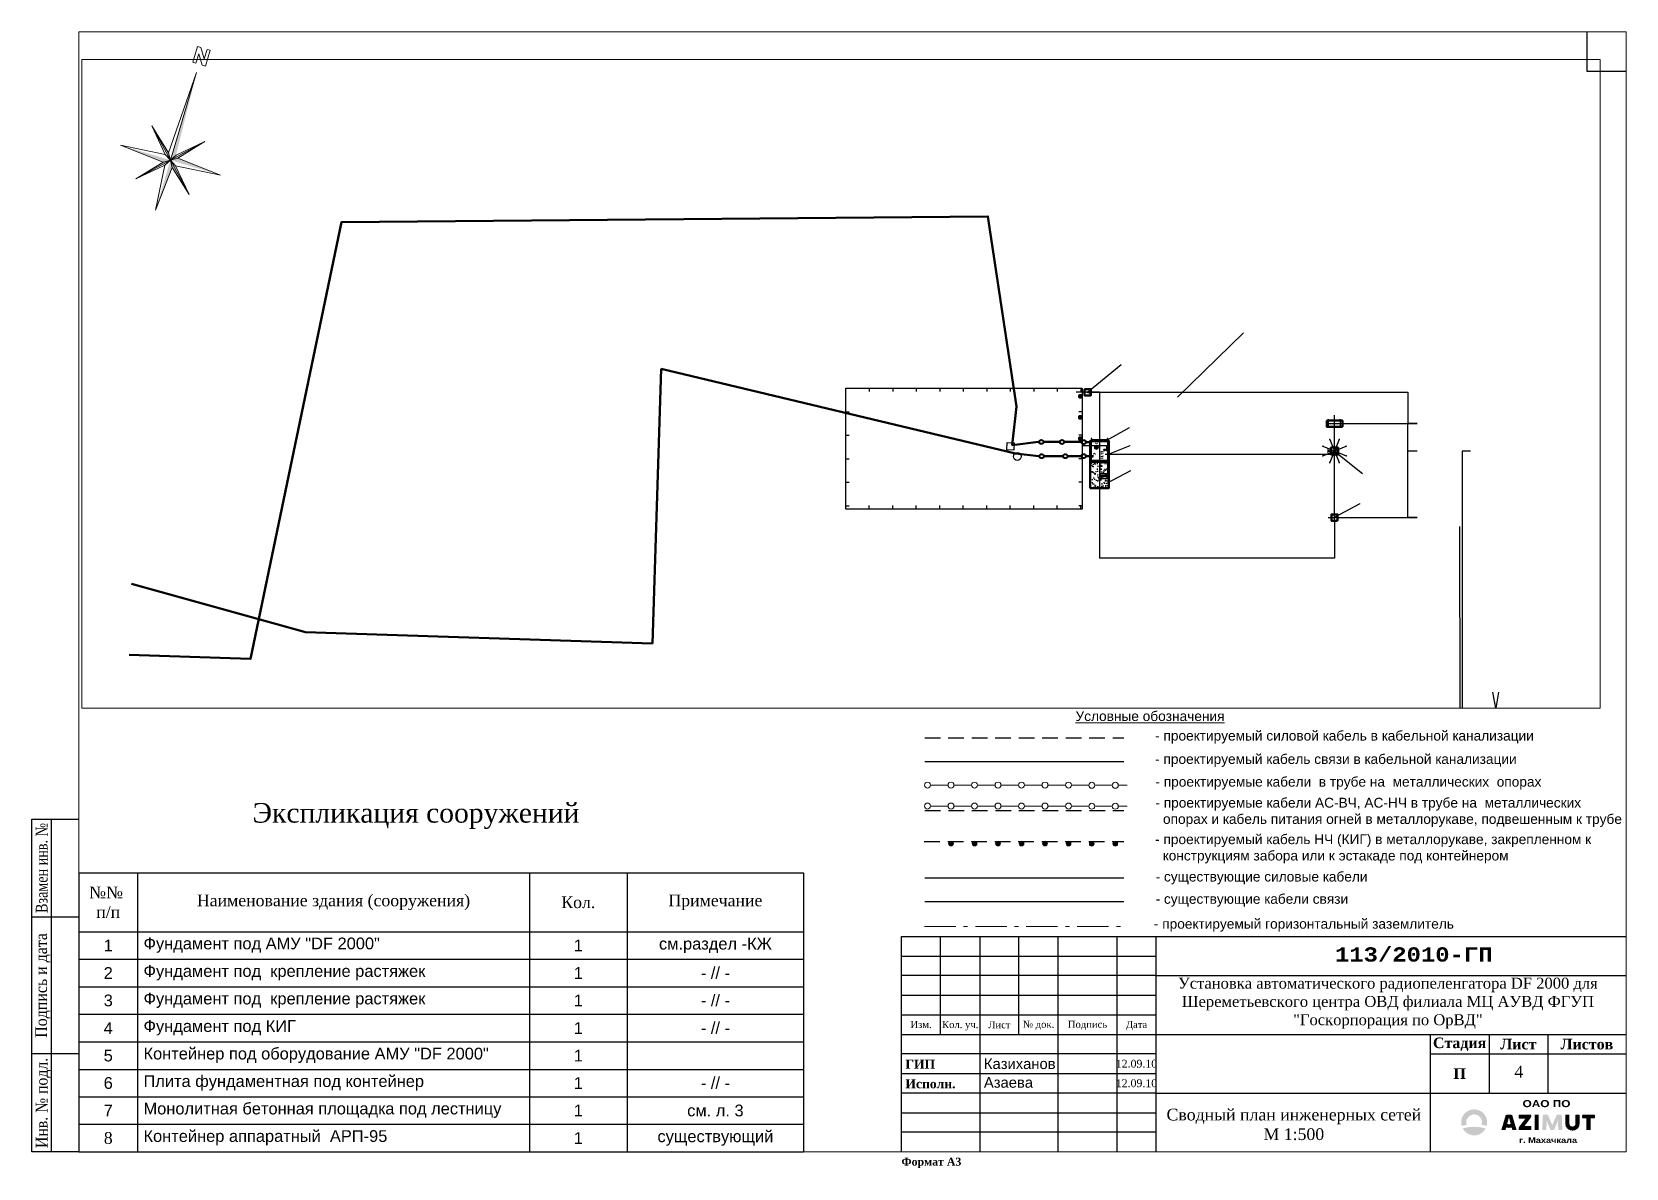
# Paper-space layout 'сводный план инж.сетей' of a CAD drawing. Header units: millimetres. Extents: x 9 to 416, y -4 to 286.
# The model-space entities are those that its viewports show. They can reach past a viewport. Long polylines and large blocks are cut down to what shows.
import ezdxf
from ezdxf import colors
from ezdxf.entities.mleader import LeaderData, LeaderLine
from ezdxf.enums import TextEntityAlignment as Align
from ezdxf.math import Vec2, Vec3

# ---------------------------------------------------------------- set-up
doc = ezdxf.new("R2010")
doc.units = ezdxf.units.MM
for name, pattern in [('HIDDEN', [9.525, 6.35, -3.175]), ('K5LT3', [13, 8, -2, 1, -2]), ('K5LT_DASHED', [6, 4, -2]), ('OSEV1', [2.6, 2.3, -0.15, 0, -0.15])]:
    doc.linetypes.add(name, pattern=pattern)
for name, color, linetype in [('__dim', 5, 'Continuous'), ('_Dim', 5, 'Continuous'), ('_obr', 5, 'Continuous'), ('_ON', 8, 'Continuous'), ('_osi', 5, 'Continuous'), ('A-Wall_ch', 1, 'Continuous'), ('Fence_01', 7, 'Continuous'), ('FOUND', 7, 'Continuous'), ('GP_Sit', 92, 'Continuous'), ('Hatch', 41, 'Continuous'), ('LAYER_1', 160, 'Continuous'), ('OSI', 5, 'Continuous'), ('Text_Cyan', 4, 'Continuous'), ('Text_Green', 96, 'Continuous'), ('Text_Yellow', 2, 'Continuous'), ('TOPOS', 12, 'Continuous'), ('Trassa', 4, 'Continuous'), ('Zontik', 6, 'Continuous'), ('ТРУБЫ', 5, 'Continuous')]:
    doc.layers.add(name, color=color, linetype=linetype)
doc.layers.add('_Cont_ARP_Otv', color=255, linetype='Continuous', plot=False)
doc.layers.add('_Dim_Reference', color=203, linetype='Continuous', plot=False)
doc.layers.add('A000T', color=240, linetype='Continuous', lineweight=25)
doc.layers.add('Фундаменты', color=7, linetype='Continuous', lineweight=50)
doc.styles.add('ar_10', font='arial.ttf')
doc.styles.add('AR_10B', font='arialbd.ttf')
doc.styles.add('Cou_10', font='courbd.ttf')
doc.styles.add('db_10', font='timesbd.ttf')
doc.styles.add('nr_10', font='times.ttf')
doc.styles.add('Schedule-Data', font='romans.shx', dxfattribs={"width": 0.8, "oblique": 10})
doc.styles.add('spds_09', font='spdswin.shx', dxfattribs={"width": 0.9, "oblique": 10})
doc.linetypes.add('POWER_CABLE_EXIST_04', pattern='A,12,-2.4,["<",Standard,S=2.4,R=0,X=0,Y=-1.2],12,[">",Standard,S=2.4,R=0,X=-1.2,Y=-1.2],-4.8', length=31.2)
doc.linetypes.add('POWER_CABLE_PROJECT', pattern='A,36,-2,["W",Standard,S=3,R=0,X=0,Y=-1.5],-5', length=43)
doc.linetypes.add('SVZ_CABLE_EXIST_2', pattern='A,12,-2.4,[133,ltypeshp.shx,S=0.6,R=0,X=5.4,Y=0],5.4,[133,ltypeshp.shx,S=0.4,R=0,X=0.2,Y=0],-1.2,5.4,[133,ltypeshp.shx,S=0.2,R=0,X=-6.2,Y=0],-2.4', length=28.8)
doc.linetypes.add('SVZ_CABLE_PROJ_1', pattern='A,36,["///",Standard,S=3,R=0,X=0,Y=-3],0', length=36)
doc.linetypes.add('SVZ_CABLE_PROJ_3', pattern='A,36,-2,["/",Standard,S=3,R=0,X=0,Y=-1.5],-5', length=43)
doc.dimstyles.new('Lin_m_1', dxfattribs={"dimscale": 0, "dimtxt": 2.5, "dimasz": 1.8, "dimexe": 1, "dimexo": 1, "dimgap": 1, "dimtad": 1, "dimdec": 1, "dimlfac": 0.001, "dimzin": 1, "dimdsep": 46, "dimtxsty": 'spds_09', "dimblk": 'ARCHTICK', "dimcen": 1.8, "dimdle": 1, "dimclrd": 256, "dimclre": 256, "dimclrt": 7, "dimadec": 1, "dimazin": 1, "dimtfac": 1, "dimtdec": 1, "dimtmove": 1, "dimatfit": 2, "dimfxl": 1, "dimtolj": 1, "dimtzin": 0, "dimlwd": -1, "dimlwe": -1, "dimarcsym": 0})

psp = doc.layouts.new('сводный план инж.сетей')

# ---------------------------------------------------------------- texts
at = {"color": 1, "linetype": 'Continuous', "lineweight": 5, "style": 'nr_10'}
psp.add_text('4', height=3, dxfattribs=at).set_placement((387.2, 18.96))
at = {"color": 5, "linetype": 'Continuous', "lineweight": 5, "ltscale": 0.1, "char_height": 2.5, "attachment_point": 1, "style": 'ar_10'}
for s, insert, width in [('{\\L\\C1;Условные обозначения}', (275.17, 112.52), 42.4777), ('{\\C1;- проектируемый силовой кабель в кабельной канализации}', (295.49, 107.53), 98.6851), ('{\\C1;- проектируемый кабель связи в кабельной канализации}', (295.49, 101.56), 97.1792), ('{\\C1;- проектируемые кабели  в трубе на  металлических  опорах}', (295.56, 95.76), 117.6961), ('{\\C1;- проектируемые кабели АС-ВЧ, АС-НЧ в трубе на  металлических  \\P  опорах и кабель питания огней в металлорукаве, подвешенным к трубе }', (295.56, 90.41), 119.2441), ('{\\C1;- проектируемый кабель НЧ (КИГ) в металлорукаве, закрепленном к \\P  конструкциям забора или к эстакаде под контейнером}', (295.49, 81.08), 112.6949), ('{\\C1;- существующие силовые кабели}', (295.61, 71.54), 77.0005), ('{\\C1;- существующие кабели связи}', (295.61, 65.85), 77.0005), ('{\\C1;- проектируемый горизонтальный заземлитель}', (295.17, 59.49), 77.0005)]:
    psp.add_mtext(s, dxfattribs=dict(at, insert=insert, width=width))
at = {"color": 5, "linetype": 'Continuous', "lineweight": 5, "attachment_point": 5, "style": 'nr_10'}
for s, insert, char_height, width in [('{\\fTimes New Roman|b0|i0|c204|p18;\\C1;Экспликация сооружений }', (106.79, 85.75), 5, 184.7465), ('{\\fTimes New Roman|b0|i0|c0|p18;\\C1;C\\fTimes New Roman|b0|i0|c204|p18;водный план инженерных сетей\\PМ 1:5\\fTimes New Roman|b0|i0|c0|p18;00}', (330.91, 6.99), 3, 70)]:
    psp.add_mtext(s, dxfattribs=dict(at, insert=insert, char_height=char_height, width=width))
at = {"layer": '_Dim', "color": 8, "linetype": 'Continuous', "lineweight": 13, "ltscale": 10, "style": 'db_10'}
psp.add_text('Формат A3', height=2, dxfattribs=at).set_placement((230.73, -3.5))

msp = doc.modelspace()

# ---------------------------------------------------------------- blocks, each defined once
blk = doc.blocks.new('d1')
at = {"color": 8, "linetype": 'Continuous'}
for p, q in [((0, 12), (85, 12)), ((0, 0), (0, 12)), ((25, 0), (25, 12)), ((60, 12), (60, 0)), ((85, 12), (85, 0)), ((0, 7), (85, 7))]:
    blk.add_line(p, q, dxfattribs=at)
at = {"layer": 'OSI', "linetype": 'Continuous', "style": 'nr_10'}
for s, width, p, p2 in [('Инв. № подл.', 0.906691, (1, 8), (24, 8)), ('Взамен инв. №', 0.815841, (61, 8), (84, 8))]:
    blk.add_text(s, height=3, dxfattribs=dict(at, width=width)).set_placement(p, p2, align=Align.FIT)
at = {"layer": 'OSI', "linetype": 'Continuous', "style": 'nr_10', "width": 0.89819}
blk.add_text('Подпись и дата', height=3, dxfattribs=at).set_placement((42.5, 9.19), align=Align.MIDDLE)
blk = doc.blocks.new('Anno_North_K_Metric')
at = {"color": 0, "linetype": 'ByBlock', "lineweight": -2}
for p, q in [((-0.5, 0.83), (0, 6.67)), ((0.5, 0.83), (0, 6.67)), ((0, 0), (-3.54, 3.54)), ((-3.54, 3.54), (-0.83, 0.5)), ((0, 0), (-3.54, 3.54)), ((-3.54, 3.54), (-0.5, 0.83)), ((0, 0), (3.54, 3.54)), ((0, 0), (3.54, 3.54)), ((3.54, 3.54), (0.5, 0.83)), ((3.54, 3.54), (0.83, 0.5)), ((-0.83, 0.5), (-6.67, 0)), ((-0.83, -0.5), (-6.67, 0)), ((0, 0), (-3.54, -3.54)), ((0, 0), (-3.54, -3.54)), ((-0.83, 0.5), (0, 0)), ((-0.83, -0.5), (0, 0)), ((-0.83, -0.5), (0, 0)), ((-0.5, 0.83), (0, 0)), ((-0.5, 0.83), (0, 0)), ((-0.5, -0.83), (0, 0)), ((0.5, 0.83), (0, 0)), ((0.83, 0.5), (0, 0)), ((0.83, 0.5), (0, 0)), ((0.83, 0.5), (0, 0)), ((0, 0), (11.67, 0)), ((0, 0), (3.54, -3.54)), ((0, 0), (3.54, -3.54)), ((0, 0), (0, 0)), ((0, 0), (0, 0)), ((0, 0), (0, 0)), ((0, 0), (0, 0)), ((0, 0), (0, 0)), ((0, 0), (0, 0)), ((0, 0), (0, 0)), ((0, 0), (0, 0)), ((0.5, -0.83), (0, 0)), ((0, 0), (0, 0)), ((0, 0), (0, 0)), ((0, 0), (0, 0)), ((0, 0), (0, 0)), ((0.5, -0.83), (0, 0)), ((0, 0), (0, 0)), ((0, 0), (0, 0)), ((0, 0), (0, 0)), ((0, 0), (0, 0)), ((0.83, -0.5), (0, 0)), ((11.67, 0), (0.83, 0.5)), ((12.79, 0.41), (12.79, 0.83)), ((12.79, 0.83), (14.89, 0.83)), ((14.05, 0.41), (12.79, 0.41)), ((12.79, -0.43), (14.05, 0.41)), ((14.89, 0.41), (13.63, -0.43)), ((14.89, 0.83), (14.89, 0.41)), ((-3.54, -3.54), (-0.83, -0.5)), ((-3.54, -3.54), (-0.5, -0.83)), ((-0.5, -0.83), (0, -6.67)), ((0.5, -0.83), (0, -6.67)), ((3.54, -3.54), (0.5, -0.83)), ((3.54, -3.54), (0.83, -0.5)), ((12.79, -0.85), (12.79, -0.43)), ((14.89, -0.85), (12.79, -0.85)), ((13.63, -0.43), (14.89, -0.43)), ((14.89, -0.43), (14.89, -0.85))]:
    blk.add_line(p, q, dxfattribs=at)
for points in [[(0, 6.67), (0, 0), (-0.5, 0.83)], [(-3.54, 3.54), (0, 0), (-0.5, 0.83)], [(3.54, 3.54), (0, 0), (0.83, 0.5)], [(-6.67, 0), (0, 0), (-0.83, -0.5)], [(-3.54, -3.54), (0, 0), (-0.83, -0.5)], [(0, 0), (11.67, 0), (0.83, -0.5)], [(0, -6.67), (0, 0), (0.5, -0.83)], [(3.54, -3.54), (0, 0), (0.5, -0.83)]]:
    blk.add_solid(points, dxfattribs=at)
blk = doc.blocks.new('*T83')
at = {"color": 0, "linetype": 'ByBlock', "lineweight": -2, "ltscale": 200}
for p, q in [((0, 0), (185, 0)), ((0, 0), (0, -71.22)), ((15, 0), (15, -71.22)), ((115, 0), (115, -14.99)), ((140, 0), (140, -71.22)), ((185, 0), (185, -71.22)), ((0, -14.99), (185, -14.99)), ((0, -22.03), (15, -22.03)), ((115, -22.03), (185, -22.03)), ((0, -29.06), (15, -29.06)), ((115, -29.06), (185, -29.06)), ((0, -36.09), (15, -36.09)), ((115, -36.09), (185, -36.09)), ((0, -43.12), (15, -43.12)), ((115, -43.12), (185, -43.12)), ((0, -50.15), (15, -50.15)), ((115, -50.15), (185, -50.15)), ((0, -57.15), (15, -57.15)), ((115, -57.15), (185, -57.15)), ((0, -64.18), (15, -64.18)), ((115, -64.18), (185, -64.18)), ((0, -71.22), (15, -71.22)), ((115, -71.22), (185, -71.22))]:
    blk.add_line(p, q, dxfattribs=at)
at = {"color": 0, "lineweight": -2, "ltscale": 200}
blk.add_line((115, -14.99), (115, -71.22), dxfattribs=at)
at = {"color": 5, "linetype": 'ByBlock', "lineweight": -2, "ltscale": 200}
for p, q in [((15, -22.03), (115, -22.03)), ((15, -29.06), (115, -29.06)), ((15, -36.09), (115, -36.09)), ((15, -43.12), (115, -43.12)), ((15, -50.15), (115, -50.15)), ((15, -57.15), (115, -57.15)), ((15, -64.18), (115, -64.18)), ((15, -71.22), (115, -71.22))]:
    blk.add_line(p, q, dxfattribs=at)
at = {"color": 1, "linetype": 'Continuous', "lineweight": 5, "ltscale": 200, "char_height": 3}
for s, insert, width, attachment_point, style in [('{\\fTimes New Roman|b0|i0|c204|p18;№№          п/п}', (7.5, -7.5), 12, 5, 'nr_10'), ('{\\fTimes New Roman|b0|i0|c204|p18;Наименование здания (сооружения)}', (65, -7.5), 97, 5, 'nr_10'), ('{\\fTimes New Roman|b0|i0|c204|p18;Кол.}', (127.5, -7.5), 22, 5, 'nr_10'), ('{\\fTimes New Roman|b0|i0|c204|p18;Примечание}', (162.5, -7.5), 42, 5, 'nr_10'), ('1', (7.5, -18.51), 12, 5, 'ar_10'), ('Фундамент под АМУ "DF 2000"', (16.5, -16.49), 97, 1, 'ar_10'), ('1', (127.5, -18.51), 22, 5, 'ar_10'), ('cм.раздел -КЖ', (162.5, -18.51), 42, 5, 'ar_10'), ('2', (7.5, -25.54), 12, 5, 'ar_10'), ('Фундамент под  крепление растяжек', (16.5, -23.53), 97, 1, 'ar_10'), ('1', (127.5, -25.54), 22, 5, 'ar_10'), ('- // -', (162.5, -25.54), 42, 5, 'ar_10'), ('3', (7.5, -32.57), 12, 5, 'ar_10'), ('Фундамент под  крепление растяжек', (16.5, -30.56), 97, 1, 'ar_10'), ('1', (127.5, -32.57), 22, 5, 'ar_10'), ('- // -', (162.5, -32.57), 42, 5, 'ar_10'), ('4', (7.5, -39.6), 12, 5, 'ar_10'), ('Фундамент под КИГ', (16.5, -37.59), 97, 1, 'ar_10'), ('1', (127.5, -39.6), 22, 5, 'ar_10'), ('- // -', (162.5, -39.6), 42, 5, 'ar_10'), ('Контейнер под оборудование АМУ "DF 2000"', (16.5, -44.62), 97, 1, 'ar_10'), ('5', (7.5, -46.64), 12, 5, 'ar_10'), ('1', (127.5, -46.64), 22, 5, 'ar_10'), ('6', (7.5, -53.65), 12, 5, 'ar_10'), ('Плита фундаментная под контейнер', (16.5, -51.65), 97, 1, 'ar_10'), ('1', (127.5, -53.65), 22, 5, 'ar_10'), ('- // -', (162.5, -53.65), 42, 5, 'ar_10'), ('7', (7.5, -60.67), 12, 5, 'ar_10'), ('Монолитная бетонная площадка под лестницу', (16.5, -58.65), 97, 1, 'ar_10'), ('1', (127.5, -60.67), 22, 5, 'ar_10'), ('cм. л. 3', (162.5, -60.67), 42, 5, 'ar_10'), ('8', (7.5, -67.7), 12, 5, 'nr_10'), ('Контейнер аппаратный  АРП-95', (16.5, -65.68), 97, 1, 'ar_10'), ('1', (127.5, -67.7), 22, 5, 'ar_10'), ('существующий', (162.5, -67.7), 42, 5, 'ar_10')]:
    blk.add_mtext(s, dxfattribs=dict(at, insert=insert, width=width, attachment_point=attachment_point, style=style))
blk = doc.blocks.new('AI9-BLK2')
at = {"layer": 'LAYER_1'}
h = blk.add_hatch(color=7, dxfattribs=at)
edge = h.paths.add_edge_path()
edge.add_spline(control_points=[(-12.87, -0.54), (-13.1, -0.54), (-13.29, -0.52), (-13.45, -0.46), (-13.45, -0.46), (-12.91, 1.55), (-12.91, 1.55), (-12.91, 1.55), (-12.83, 1.55), (-12.83, 1.55), (-12.83, 1.55), (-12.3, -0.46), (-12.3, -0.46), (-12.45, -0.52), (-12.65, -0.54), (-12.87, -0.54)], knot_values=[0, 0, 0, 0, 1, 1, 1, 2, 2, 2, 3, 3, 3, 4, 4, 4, 5, 5, 5, 5], degree=3, periodic=0)
edge = h.paths.add_edge_path(flags=16)
edge.add_spline(control_points=[(-12.87, 2.61), (-13.77, 2.61), (-13.94, 2.43), (-13.94, 2.43), (-13.94, 2.43), (-15.38, -2.44), (-15.38, -2.44), (-15.38, -2.44), (-14, -2.44), (-14, -2.44), (-14, -2.44), (-13.78, -1.63), (-13.78, -1.63), (-13.52, -1.69), (-13.22, -1.74), (-12.87, -1.74), (-12.53, -1.74), (-12.23, -1.69), (-11.97, -1.63), (-11.97, -1.63), (-11.75, -2.44), (-11.75, -2.44), (-11.75, -2.44), (-10.37, -2.44), (-10.37, -2.44), (-10.37, -2.44), (-11.8, 2.43), (-11.8, 2.43), (-11.8, 2.43), (-11.97, 2.61), (-12.87, 2.61)], knot_values=[0, 0, 0, 0, 1, 1, 1, 2, 2, 2, 3, 3, 3, 4, 4, 4, 5, 5, 5, 6, 6, 6, 7, 7, 7, 8, 8, 8, 9, 9, 9, 10, 10, 10, 10], degree=3, periodic=0)
h = blk.add_hatch(color=7, dxfattribs=at)
edge = h.paths.add_edge_path()
edge.add_spline(control_points=[(-7.77, -1.18), (-7.77, -1.18), (-7.77, -1.15), (-7.77, -1.15), (-7.77, -1.15), (-7.64, -1), (-7.64, -1), (-7.64, -1), (-5.65, 1.66), (-5.65, 1.66), (-5.65, 1.66), (-5.56, 1.77), (-5.56, 2.12), (-5.56, 2.5), (-5.65, 2.58), (-5.65, 2.58), (-5.65, 2.58), (-9.57, 2.58), (-9.57, 2.58), (-9.57, 2.58), (-9.69, 2.47), (-9.69, 1.95), (-9.69, 1.44), (-9.57, 1.32), (-9.57, 1.32), (-9.57, 1.32), (-7.47, 1.32), (-7.47, 1.32), (-7.47, 1.32), (-7.47, 1.29), (-7.47, 1.29), (-7.47, 1.29), (-7.58, 1.17), (-7.58, 1.17), (-7.58, 1.17), (-9.63, -1.52), (-9.63, -1.52), (-9.63, -1.52), (-9.72, -1.63), (-9.72, -1.98), (-9.72, -2.35), (-9.63, -2.44), (-9.63, -2.44), (-9.63, -2.44), (-5.63, -2.44), (-5.63, -2.44), (-5.63, -2.44), (-5.51, -2.33), (-5.51, -1.81), (-5.51, -1.29), (-5.63, -1.18), (-5.63, -1.18), (-5.63, -1.18), (-7.77, -1.18), (-7.77, -1.18)], knot_values=[0, 0, 0, 0, 1, 1, 1, 2, 2, 2, 3, 3, 3, 4, 4, 4, 5, 5, 5, 6, 6, 6, 7, 7, 7, 8, 8, 8, 9, 9, 9, 10, 10, 10, 11, 11, 11, 12, 12, 12, 13, 13, 13, 14, 14, 14, 15, 15, 15, 16, 16, 16, 17, 17, 17, 18, 18, 18, 18], degree=3, periodic=0)
h = blk.add_hatch(color=7, dxfattribs=at)
edge = h.paths.add_edge_path()
edge.add_spline(control_points=[(-4.47, 2.5), (-4.47, 2.5), (-4.47, -2.44), (-4.47, -2.44), (-4.47, -2.44), (-3.08, -2.44), (-3.08, -2.44), (-3.08, -2.44), (-3.08, 2.5), (-3.08, 2.5), (-3.08, 2.5), (-3.2, 2.63), (-3.77, 2.63), (-4.34, 2.63), (-4.47, 2.5), (-4.47, 2.5)], knot_values=[0, 0, 0, 0, 1, 1, 1, 2, 2, 2, 3, 3, 3, 4, 4, 4, 5, 5, 5, 5], degree=3, periodic=0)
h = blk.add_hatch(color=7, dxfattribs=at)
edge = h.paths.add_edge_path()
edge.add_spline(control_points=[(3.6, 2.62), (2.85, 2.62), (2.77, 2.46), (2.77, 2.46), (2.77, 2.46), (1.44, -0.65), (1.44, -0.65), (1.44, -0.65), (1.37, -0.86), (1.37, -0.86), (1.37, -0.86), (1.33, -0.86), (1.33, -0.86), (1.33, -0.86), (1.26, -0.65), (1.26, -0.65), (1.26, -0.65), (-0.06, 2.46), (-0.06, 2.46), (-0.06, 2.46), (-0.12, 2.62), (-0.86, 2.62), (-1.61, 2.62), (-1.75, 2.46), (-1.75, 2.46), (-1.75, 2.46), (-1.93, -2.44), (-1.93, -2.44), (-1.93, -2.44), (-0.6, -2.44), (-0.6, -2.44), (-0.6, -2.44), (-0.49, 0.64), (-0.49, 0.64), (-0.49, 0.64), (-0.46, 0.64), (-0.46, 0.64), (-0.46, 0.64), (-0.33, 0.21), (-0.33, 0.21), (-0.33, 0.21), (0.72, -2.35), (0.72, -2.35), (0.72, -2.35), (0.81, -2.47), (1.35, -2.47), (1.89, -2.47), (1.98, -2.35), (1.98, -2.35), (1.98, -2.35), (3.03, 0.21), (3.03, 0.21), (3.03, 0.21), (3.17, 0.64), (3.17, 0.64), (3.17, 0.64), (3.2, 0.64), (3.2, 0.64), (3.2, 0.64), (3.3, -2.44), (3.3, -2.44), (3.3, -2.44), (4.64, -2.44), (4.64, -2.44), (4.64, -2.44), (4.45, 2.46), (4.45, 2.46), (4.45, 2.46), (4.35, 2.62), (3.6, 2.62)], knot_values=[0, 0, 0, 0, 1, 1, 1, 2, 2, 2, 3, 3, 3, 4, 4, 4, 5, 5, 5, 6, 6, 6, 7, 7, 7, 8, 8, 8, 9, 9, 9, 10, 10, 10, 11, 11, 11, 12, 12, 12, 13, 13, 13, 14, 14, 14, 15, 15, 15, 16, 16, 16, 17, 17, 17, 18, 18, 18, 19, 19, 19, 20, 20, 20, 21, 21, 21, 22, 22, 22, 23, 23, 23, 23], degree=3, periodic=0)
h = blk.add_hatch(color=7, dxfattribs=at)
edge = h.paths.add_edge_path()
edge.add_spline(control_points=[(8.95, 2.49), (8.95, 2.49), (8.95, -0.42), (8.95, -0.42), (8.95, -0.96), (8.51, -1.31), (7.96, -1.31), (7.42, -1.31), (6.98, -0.96), (6.98, -0.42), (6.98, -0.42), (6.98, 2.49), (6.98, 2.49), (6.98, 2.49), (6.86, 2.62), (6.29, 2.62), (5.72, 2.62), (5.6, 2.49), (5.6, 2.49), (5.6, 2.49), (5.6, -0.33), (5.6, -0.33), (5.6, -1.77), (6.66, -2.63), (7.96, -2.63), (9.27, -2.63), (10.33, -1.76), (10.33, -0.33), (10.33, -0.33), (10.33, 2.49), (10.33, 2.49), (10.33, 2.49), (10.21, 2.62), (9.64, 2.62), (9.07, 2.62), (8.95, 2.49), (8.95, 2.49)], knot_values=[0, 0, 0, 0, 1, 1, 1, 2, 2, 2, 3, 3, 3, 4, 4, 4, 5, 5, 5, 6, 6, 6, 7, 7, 7, 8, 8, 8, 9, 9, 9, 10, 10, 10, 11, 11, 11, 12, 12, 12, 12], degree=3, periodic=0)
h = blk.add_hatch(color=7, dxfattribs=at)
edge = h.paths.add_edge_path()
edge.add_spline(control_points=[(15.25, 2.59), (15.25, 2.59), (11.24, 2.59), (11.24, 2.59), (11.24, 2.59), (11.11, 2.49), (11.11, 1.99), (11.11, 1.5), (11.24, 1.39), (11.24, 1.39), (11.24, 1.39), (12.55, 1.39), (12.55, 1.39), (12.55, 1.39), (12.55, -2.44), (12.55, -2.44), (12.55, -2.44), (13.94, -2.44), (13.94, -2.44), (13.94, -2.44), (13.94, 1.39), (13.94, 1.39), (13.94, 1.39), (15.25, 1.39), (15.25, 1.39), (15.25, 1.39), (15.38, 1.49), (15.38, 1.99), (15.38, 2.48), (15.25, 2.59), (15.25, 2.59)], knot_values=[0, 0, 0, 0, 1, 1, 1, 2, 2, 2, 3, 3, 3, 4, 4, 4, 5, 5, 5, 6, 6, 6, 7, 7, 7, 8, 8, 8, 9, 9, 9, 10, 10, 10, 10], degree=3, periodic=0)
blk = doc.blocks.new('azimut_logo')
at = {"linetype": 'Continuous', "lineweight": 0}
h = blk.add_hatch(color=256, dxfattribs=at)
h.set_gradient(color1=(5, 97, 184), color2=(2, 34, 65), rotation=180, one_color=1, tint=0.13, name='CURVED')
edge = h.paths.add_edge_path()
edge.add_spline(control_points=[(133.74, 110.97), (133.74, 113.33), (131.83, 115.24), (129.48, 115.24)], knot_values=[9, 9, 9, 9, 10, 10, 10, 10], degree=3, periodic=0)
edge.add_spline(control_points=[(129.48, 115.24), (127.12, 115.24), (125.22, 113.33), (125.22, 110.97)], knot_values=[0, 0, 0, 0, 1, 1, 1, 1], degree=3, periodic=0)
edge.add_spline(control_points=[(125.22, 110.97), (125.22, 110.57), (125.29, 110.18), (125.4, 109.81)], knot_values=[1, 1, 1, 1, 2, 2, 2, 2], degree=3, periodic=0)
edge.add_spline(control_points=[(125.4, 109.81), (125.93, 109.96), (126.47, 110.07), (127.02, 110.17), (126.93, 110.42), (126.89, 110.69), (126.89, 110.98)], knot_values=[2, 2, 2, 2, 3, 3, 3, 4, 4, 4, 4], degree=3, periodic=0)
edge.add_spline(control_points=[(126.89, 110.98), (126.89, 112.41), (128.05, 113.57), (129.48, 113.57)], knot_values=[4, 4, 4, 4, 5, 5, 5, 5], degree=3, periodic=0)
edge.add_spline(control_points=[(129.48, 113.57), (130.91, 113.57), (132.07, 112.41), (132.07, 110.98)], knot_values=[5, 5, 5, 5, 6, 6, 6, 6], degree=3, periodic=0)
edge.add_spline(control_points=[(132.07, 110.98), (132.07, 110.69), (132.03, 110.42), (131.94, 110.17)], knot_values=[6, 6, 6, 6, 7, 7, 7, 7], degree=3, periodic=0)
edge.add_spline(control_points=[(131.94, 110.17), (132.49, 110.07), (133.03, 109.96), (133.56, 109.81)], knot_values=[7, 7, 7, 7, 8, 8, 8, 8], degree=3, periodic=0)
edge.add_spline(control_points=[(133.56, 109.81), (133.67, 110.18), (133.74, 110.57), (133.74, 110.97)], knot_values=[8, 8, 8, 8, 9, 9, 9, 9], degree=3, periodic=0)
h = blk.add_hatch(color=256, dxfattribs=at)
h.set_gradient(color1=(5, 97, 184), color2=(2, 34, 65), rotation=180, one_color=1, tint=0.13, name='CURVED')
edge = h.paths.add_edge_path()
edge.add_spline(control_points=[(129.48, 106.71), (131.11, 106.71), (132.51, 107.64), (133.23, 108.98)], knot_values=[1, 1, 1, 1, 2, 2, 2, 2], degree=3, periodic=0)
edge.add_spline(control_points=[(133.23, 108.98), (132.03, 109.32), (130.78, 109.51), (129.48, 109.51)], knot_values=[2, 2, 2, 2, 3, 3, 3, 3], degree=3, periodic=0)
edge.add_spline(control_points=[(129.48, 109.51), (128.18, 109.51), (126.93, 109.32), (125.73, 108.98)], knot_values=[3, 3, 3, 3, 4, 4, 4, 4], degree=3, periodic=0)
edge.add_spline(control_points=[(125.73, 108.98), (126.45, 107.64), (127.85, 106.71), (129.48, 106.71)], knot_values=[0, 0, 0, 0, 1, 1, 1, 1], degree=3, periodic=0)
at = {"layer": 'LAYER_1', "color": 7, "lineweight": 0}
blk.add_blockref('AI9-BLK2', (153.77, 110.91), dxfattribs=at)
blk = doc.blocks.new('EMBLEMA_AZIMUT_Block')
at = {"linetype": 'Continuous', "xscale": 0.7782352941176498, "yscale": 0.7782352941176462, "zscale": 0.7782352941176471}
blk.add_blockref('azimut_logo', (-89.56, -78.83), dxfattribs=at)
at = {"color": 5, "linetype": 'Continuous', "style": 'AR_10B', "width": 1.2}
for s, height, p in [('ОАО ПО ', 1.8, (30.1, 11.42)), ('г. Махачкала', 1.4, (30.1, 2.27))]:
    blk.add_text(s, height=height, dxfattribs=at).set_placement(p, align=Align.CENTER)
blk = doc.blocks.new('ON_AZIMUT')
at = {"layer": '_ON'}
for p, q in [((-185, 55), (0, 55)), ((-185, 0), (-185, 55)), ((-175, 30), (-175, 55)), ((-165, 55), (-165, 0)), ((-155, 30), (-155, 55)), ((-145, 0), (-145, 55)), ((-130, 55), (-130, 0)), ((-120, 0), (-120, 55)), ((-120, 45), (0, 45)), ((-185, 35), (-120, 35)), ((-185, 30), (0, 30)), ((-50, 30), (-50, 0)), ((-35, 30), (-35, 15)), ((-20, 30), (-20, 15)), ((-50, 25), (0, 25)), ((-120, 15), (0, 15))]:
    blk.add_line(p, q, dxfattribs=at)
at = {"layer": '_ON', "color": 5}
for p, q in [((-185, 50), (-120, 50)), ((-120, 45), (-185, 45)), ((-185, 40), (-120, 40)), ((-120, 25), (-185, 25)), ((-185, 20), (-120, 20)), ((-120, 15), (-185, 15)), ((-185, 10), (-120, 10)), ((-120, 5), (-185, 5))]:
    blk.add_line(p, q, dxfattribs=at)
at = {"linetype": 'Continuous'}
blk.add_blockref('EMBLEMA_AZIMUT_Block', (-50, 0), dxfattribs=at)
at = {"layer": '_ON', "color": 7}
for s, height, style, p in [('Изм.', 1.8, 'nr_10', (-180, 32.5)), ('Кол. уч.', 1.8, 'nr_10', (-170, 32.21)), ('Лист', 1.8, 'nr_10', (-160, 32.46)), ('№ док.', 1.8, 'nr_10', (-150, 32.32)), ('Подпись', 1.8, 'nr_10', (-137.5, 32.32)), ('Дата', 1.8, 'nr_10', (-125, 32.23)), ('Стадия', 2.7, 'db_10', (-42.5, 27.5)), ('Лист', 2.7, 'db_10', (-27.5, 27.5)), ('Листов', 2.7, 'db_10', (-10, 27.5))]:
    blk.add_text(s, height=height, dxfattribs=dict(at, style=style)).set_placement(p, align=Align.MIDDLE)
at = {"layer": '_ON', "color": 1, "style": 'db_10'}
blk.add_text('П', height=2.7, dxfattribs=at).set_placement((-42.5, 20), align=Align.MIDDLE)
blk = doc.blocks.new('ON_Syh-Byivola_GP')
at = {"layer": '_Dim', "color": 1, "ltscale": 100}
blk.add_blockref('ON_AZIMUT', (0, 0), dxfattribs=at)
at = {"color": 5, "style": 'ar_10'}
for s, p in [('Казиханов', (-163.95, 22.5)), ('Азаева', (-163.95, 17.73))]:
    blk.add_text(s, height=2.7, dxfattribs=at).set_placement(p, align=Align.MIDDLE_LEFT)
at = {"layer": '_Dim', "linetype": 'Continuous', "lineweight": 13, "ltscale": 10, "char_height": 2, "width": 10, "attachment_point": 5, "style": 'nr_10'}
for s, insert in [('{\\fTimes New Roman|b0|i0|c204|p18;\\C6;12\\fTimes New Roman|b0|i0|c0|p18;.0\\fTimes New Roman|b0|i0|c204|p18;9\\fTimes New Roman|b0|i0|c0|p18;.10}', (-125, 22.5)), ('{\\C6;12.09.10}', (-125, 17.5))]:
    blk.add_mtext(s, dxfattribs=dict(at, insert=insert))
at = {"layer": 'Text_Cyan', "insert": (-54.21, 50.38), "char_height": 3.65, "width": 120, "attachment_point": 5, "style": 'Cou_10'}
blk.add_mtext('113/2010-ГП', dxfattribs=at)
at = {"layer": 'Text_Green', "insert": (-60.81, 37.96), "char_height": 2.8, "width": 118, "attachment_point": 5, "style": 'nr_10'}
blk.add_mtext('{\\fTimes New Roman|b0|i0|c204|p18;Установка автоматического радиопеленгатора \\fTimes New Roman|b0|i0|c0|p18;DF 2000\\fTimes New Roman|b0|i0|c204|p18; для Шереметьевского центра ОВД филиала МЦ АУВД ФГУП "Госкорпорация по ОрВД" }', dxfattribs=at)
at = {"layer": 'Text_Yellow', "style": 'db_10'}
for s, p in [('ГИП', (-184, 22.39)), ('Исполн.', (-184, 17.39))]:
    blk.add_text(s, height=2.3, dxfattribs=at).set_placement(p, align=Align.MIDDLE_LEFT)
blk = doc.blocks.new('_None')
blk = doc.blocks.new('Cont_Arp_Platan')
at = {"layer": '__dim', "color": 5, "linetype": 'HIDDEN', "ltscale": 0.1}
for p, q in [((-4900, 0), (-4900, 1020)), ((-4700, 0), (-4700, 1020)), ((-4500, 0), (-4500, 1020))]:
    blk.add_line(p, q, dxfattribs=at)
blk.add_lwpolyline([(0, 2100), (-3150, 2100), (-3150, 2020), (-3000, 2020), (-3000, 80), (-3150, 80), (-3150, 0), (0, 0), (0, 80), (-150, 80), (-150, 2020), (0, 2020)], close=True, dxfattribs=at)
blk.add_lwpolyline([(-3000, 1020), (-5100, 1020), (-5100, 0), (-3150, 0)], dxfattribs=at)
at = {"layer": 'GP_Sit', "color": 5, "linetype": 'Continuous'}
for p, q in [((-2254, 2094), (-2254, 1794)), ((-2104, 1944), (-2404, 1944)), ((-1300, 450), (-1600, 450)), ((-1450, 600), (-1450, 300)), ((-156, 1710), (-456, 1710)), ((-306, 1860), (-306, 1560))]:
    blk.add_line(p, q, dxfattribs=at)
at = {"layer": '_Cont_ARP_Otv', "style": 'db_10'}
blk.add_text('н/в', height=500, dxfattribs=at).set_placement((-1550, 550), align=Align.RIGHT)
blk.add_text('э', height=500, dxfattribs=at).set_placement((-2154, 2016), align=Align.TOP_LEFT)
blk.add_text('с', height=500, dxfattribs=at).set_placement((-406, 1782), align=Align.TOP_RIGHT)
blk = doc.blocks.new('_ArchTick')
at = {"color": 0, "linetype": 'ByBlock', "const_width": 0.15}
blk.add_lwpolyline([(-0.5, -0.5), (0.5, 0.5)], dxfattribs=at)
blk = doc.blocks.new('*D86')
at = {"layer": '_Dim'}
for p, q in [((609233, -412928), (609233, -426822)), ((639233, -422192), (639233, -426822)), ((639234, -426821), (609232, -426821))]:
    blk.add_line(p, q, dxfattribs=at)
at = {"layer": 'Defpoints', "color": 0}
for p in [(609233, -412927), (639233, -422191), (609233, -426821)]:
    blk.add_point(p, dxfattribs=at)
at = {"layer": '_Dim', "xscale": 1.8, "yscale": 1.8, "zscale": 1.8, "rotation": 180}
blk.add_blockref('_ArchTick', (609233, -426821), dxfattribs=at)
at = {"layer": '_Dim', "xscale": 1.8, "yscale": 1.8, "zscale": 1.8}
blk.add_blockref('_ArchTick', (639233, -426821), dxfattribs=at)
at = {"layer": '_Dim', "color": 7, "insert": (624233, -426819), "char_height": 2.5, "attachment_point": 5, "style": 'spds_09'}
blk.add_mtext('\\A1;30.0', dxfattribs=at)
blk = doc.blocks.new('amy_plan_sogl')
at = {"layer": 'Zontik'}
for p, q in [((-1478, 612), (1478, -612)), ((-1478, -612), (1478, 612)), ((612, 1478), (-612, -1478)), ((-612, 1478), (612, -1478))]:
    blk.add_line(p, q, dxfattribs=at)
at = {"layer": 'Zontik', "const_width": 107}
for points in [[(-1508, 657, 1), (-1449, 568, 1)], [(-642, 1523, 1), (-583, 1434, 1)], [(583, 1523, 1), (642, 1434, 1)], [(1449, 657, 1), (1508, 568, 1)], [(-1508, -568, 1), (-1449, -657, 1)], [(-642, -1434, 1), (-583, -1523, 1)], [(583, -1434, 1), (642, -1523, 1)], [(1449, -568, 1), (1508, -657, 1)]]:
    blk.add_lwpolyline(points, format="xyb", close=True, dxfattribs=at)
blk = doc.blocks.new('*D87')
at = {"layer": '_Dim'}
for p, q in [((656602, -413146), (655540, -413146)), ((655541, -413145), (655541, -657484)), ((655228, -422835), (655228, -422788)), ((655541, -535314), (655228, -422835)), ((655572, -657483), (655540, -657483))]:
    blk.add_line(p, q, dxfattribs=at)
at = {"layer": 'Defpoints', "color": 0}
for p in [(656603, -413146), (655541, -657483), (655573, -657483)]:
    blk.add_point(p, dxfattribs=at)
at = {"layer": '_Dim', "xscale": 1.8, "yscale": 1.8, "zscale": 1.8}
for p, rotation in [((655541, -413146), 90), ((655541, -657483), 270)]:
    blk.add_blockref('_ArchTick', p, dxfattribs=dict(at, rotation=rotation))
at = {"layer": '_Dim', "color": 7, "insert": (655225, -422811), "char_height": 2.5, "attachment_point": 5, "rotation": 90, "style": 'spds_09'}
blk.add_mtext('\\A1;244.40 м до оси ИВПП-I', dxfattribs=at)
blk = doc.blocks.new('*D89')
at = {"layer": '_Dim'}
for p, q in [((608134, -405646), (648587, -405646)), ((648586, -405645), (648586, -409647)), ((645968, -409646), (648587, -409646))]:
    blk.add_line(p, q, dxfattribs=at)
at = {"layer": 'Defpoints', "color": 0}
for p in [(608133, -405646), (645967, -409646), (648586, -409646)]:
    blk.add_point(p, dxfattribs=at)
at = {"layer": '_Dim', "xscale": 1.8, "yscale": 1.8, "zscale": 1.8}
for p, rotation in [((648586, -405646), 90), ((648586, -409646), 270)]:
    blk.add_blockref('_ArchTick', p, dxfattribs=dict(at, rotation=rotation))
at = {"layer": '_Dim', "color": 7, "insert": (648584, -407646), "char_height": 2.5, "attachment_point": 5, "rotation": 90, "style": 'spds_09'}
blk.add_mtext('\\A1;4.0', dxfattribs=at)
blk = doc.blocks.new('*D94')
at = {"layer": '_Dim', "ltscale": 0.333333}
for p, q in [((649799, -409646), (648585, -409646)), ((648586, -413147), (648586, -409645)), ((649799, -413146), (648585, -413146))]:
    blk.add_line(p, q, dxfattribs=at)
at = {"layer": 'Defpoints', "color": 0, "ltscale": 0.333333}
for p in [(648586, -409646), (649800, -409646), (649800, -413146)]:
    blk.add_point(p, dxfattribs=at)
at = {"layer": '_Dim', "ltscale": 0.333333, "xscale": 1.8, "yscale": 1.8, "zscale": 1.8}
for p, rotation in [((648586, -409646), 90), ((648586, -413146), 270)]:
    blk.add_blockref('_ArchTick', p, dxfattribs=dict(at, rotation=rotation))
at = {"layer": '_Dim', "color": 7, "ltscale": 0.333333, "insert": (648584, -411396), "char_height": 2.5, "attachment_point": 5, "rotation": 90, "style": 'spds_09'}
blk.add_mtext('\\A1;3.5', dxfattribs=at)
blk = doc.blocks.new('*D95')
at = {"layer": '_Dim', "ltscale": 0.333333}
for p, q in [((649799, -413146), (648585, -413146)), ((648586, -421647), (648586, -413145)), ((649799, -421646), (648585, -421646))]:
    blk.add_line(p, q, dxfattribs=at)
at = {"layer": 'Defpoints', "color": 0, "ltscale": 0.333333}
for p in [(648586, -413146), (649800, -413146), (649800, -421646)]:
    blk.add_point(p, dxfattribs=at)
at = {"layer": '_Dim', "ltscale": 0.333333, "xscale": 1.8, "yscale": 1.8, "zscale": 1.8}
for p, rotation in [((648586, -413146), 90), ((648586, -421646), 270)]:
    blk.add_blockref('_ArchTick', p, dxfattribs=dict(at, rotation=rotation))
at = {"layer": '_Dim', "color": 7, "ltscale": 0.333333, "insert": (648584, -417396), "char_height": 2.5, "attachment_point": 5, "rotation": 90, "style": 'spds_09'}
blk.add_mtext('\\A1;8.5', dxfattribs=at)
blk = doc.blocks.new('кабель на опорах')
at = {"color": 4, "linetype": 'Continuous', "lineweight": 50, "ltscale": 0.3}
for p, q in [((4, 0), (0, 0)), ((14, 0), (6, 0)), ((24, 0), (16, 0)), ((34, 0), (26, 0)), ((44, 0), (36, 0)), ((54, 0), (46, 0)), ((64, 0), (56, 0)), ((74, 0), (66, 0))]:
    blk.add_line(p, q, dxfattribs=at)
at = {"color": 4, "lineweight": 40, "ltscale": 0.075}
for centre in [(5, 0), (15, 0), (25, 0), (35, 0), (45, 0), (55, 0), (65, 0)]:
    blk.add_circle(centre, 0.75, dxfattribs=at)

# ---------------------------------------------------------------- dimensions: what is measured, and where the dimension line sits
at = {"layer": '_Dim'}
dim = msp.add_linear_dim(base=(648586.45, -409645.94), p1=(608133.28, -405645.94), p2=(645966.63, -409645.94), angle=90, dimstyle='Lin_m_1', dxfattribs=at)
dim.commit()
dim.dimension.update_dxf_attribs({"geometry": '*D89', "text_midpoint": (648584.2, -407645.94)})
at = {"layer": '_Dim', "ltscale": 0.333333}
for base, p1, p2, picture, middle in [((648586.45, -409645.94), (649799.99, -413145.94), (649799.99, -409645.94), '*D94', (648584.2, -411395.94)), ((648586.45, -413145.94), (649799.99, -421645.94), (649799.99, -413145.94), '*D95', (648584.2, -417395.94))]:
    dim = msp.add_linear_dim(base=base, p1=p1, p2=p2, angle=90, dimstyle='Lin_m_1', override={"dimscale": 100}, dxfattribs=at)
    dim.commit()
    dim.dimension.update_dxf_attribs({"geometry": picture, "text_midpoint": middle})
at = {"layer": '_Dim'}
dim = msp.add_linear_dim(base=(609233.28, -426821.25), p1=(639233.28, -422191.42), p2=(609233.28, -412927.43), dimstyle='Lin_m_1', dxfattribs=at)
dim.commit()
dim.dimension.update_dxf_attribs({"geometry": '*D86', "text_midpoint": (624233.28, -426819)})
dim = msp.add_linear_dim(base=(655541.22, -657482.83), p1=(656602.76, -413145.94), p2=(655572.96, -657482.83), angle=90, text='244.40 м до оси ИВПП-I', dimstyle='Lin_m_1', override={"dimlfac": 0.001, "dimtxsty": 'spds_09', "dimblk1": 'ArchTick', "dimblk2": 'ArchTick', "dimsah": 1, "dimtolj": 1}, dxfattribs=at)
dim.commit()
dim.dimension.update_dxf_attribs({"geometry": '*D87', "text_midpoint": (655227.72, -422833.81), "dimtype": 160})

# ---------------------------------------------------------------- hatches: boundary and pattern name
at = {"layer": 'Hatch'}
h = msp.add_hatch(dxfattribs=at)
h.set_pattern_fill('AR-SAND', color=6, scale=15, angle=720, style=0)
h.set_pattern_definition([(37.5, (110509.93, -581963.7), (-24.0005, 734.11986), [0, -579.12, 0, -647.7, 0, -619.125]), (7.5, (110509.9, -581963.7), (674.285, 1075.2377), [0, -312.42, 0, -521.97, 0, -200.025]), (327.5, (110041.3, -581963.7), (1186.48856, 2.1558), [0, -190.5, 0, -685.8, 0, -895.35]), (317.5, (110041.3, -581963.7), (1145.3347, 334.394), [0, -95.25, 0, -449.58, 0, -514.35])])
h.paths.add_polyline_path([(608051.78, -417895.94), (610451.78, -417895.94), (610451.78, -414395.94), (608051.78, -414395.94)])
at = {"layer": 'ТРУБЫ', "linetype": 'SVZ_CABLE_PROJ_3'}
for points in [[(606534.74, -406157.4, 1), (607034.74, -406157.4, 1)], [(606545.44, -408841.88, 1), (607045.44, -408841.88, 1)], [(606532.67, -411575.98, 1), (607032.67, -411575.98, 1)], [(608597.16, -412677.15, 1), (609097.16, -412677.15, 1)]]:
    msp.add_hatch(color=4, dxfattribs=at).paths.add_polyline_path(points)

# ---------------------------------------------------------------- linework, layer by layer
at = {"color": 4, "linetype": 'K5LT_DASHED', "lineweight": 30, "ltscale": 200}
msp.add_line((609965.25, -413548.16), (638782.19, -413548.16), dxfattribs=at)
at = {"color": 4, "linetype": 'SVZ_CABLE_PROJ_3', "lineweight": 50, "ltscale": 250}
msp.add_lwpolyline([(485361.14, -439144.24), (500863.61, -439687.86), (512464.78, -383927.8), (594989.29, -383190.3), (598642.45, -407444.59), (598092.75, -412384.95), (598092.75, -412384.95)], dxfattribs=at)
at = {"color": 4, "linetype": 'K5LT_DASHED', "lineweight": 50, "ltscale": 300}
msp.add_lwpolyline([(485668.47, -430111.51), (507902.66, -436268.07), (552169.31, -437705.19), (553262.71, -402648.95), (598492.09, -413479.91)], dxfattribs=at)
at = {"color": 4, "linetype": 'K5LT_DASHED', "lineweight": 30, "ltscale": 200}
msp.add_lwpolyline([(607642.06, -405645.59), (607034.74, -405646.07), (607039.84, -412433.58), (610136.19, -412434.68), (610138.15, -413146.79)], dxfattribs=at)
at = {"color": 4, "linetype": 'SVZ_CABLE_PROJ_1', "lineweight": 50, "ltscale": 0.3}
for points in [[(601548.16, -411981.43), (601451.89, -411981.37), (598092.75, -412384.95)], [(604189.6, -411983.27), (602068.16, -411981.79)], [(606925.36, -411972.63), (604719.52, -411983.63)]]:
    msp.add_lwpolyline(points, dxfattribs=at)
at = {"color": 4, "linetype": 'POWER_CABLE_PROJECT', "lineweight": 50, "ltscale": 0.3}
for points in [[(608189.28, -412004), (607478.54, -412004)], [(601585.41, -413806.43), (601470.34, -413806.43), (598492.09, -413479.91)], [(604599.18, -413806.43), (602115.41, -413806.43)], [(606949.73, -413792.73), (605129.18, -413806.43)], [(608189.28, -413806.43), (607478.54, -413806.43)]]:
    msp.add_lwpolyline(points, dxfattribs=at)
at = {"color": 4, "lineweight": 5, "ltscale": 0.075}
for centre in [(606784.74, -406157.4), (606784.74, -406157.4), (606795.44, -408841.88), (606795.44, -408841.88), (606782.67, -411575.98), (606782.67, -411575.98), (608847.16, -412677.15), (608847.16, -412677.15)]:
    msp.add_circle(centre, 250, dxfattribs=at)
at = {"color": 4, "lineweight": 40, "ltscale": 0.075}
for centre, radius in [((601808.16, -411981.61), 260), ((604454.56, -411988.06), 265), ((607213.27, -412007.16), 265), ((601850.41, -413806.05), 265), ((604864.18, -413806.05), 265), ((607213.27, -413793.34), 265)]:
    msp.add_circle(centre, radius, dxfattribs=at)
at = {"layer": '_Dim', "color": 13}
for p, q in [((579835.79, -405125.44), (579835.79, -405562.05)), ((582835.79, -405125.44), (582835.79, -405562.05)), ((585835.79, -405125.44), (585835.79, -405562.05)), ((585835.79, -405125.44), (585835.79, -405562.05)), ((588835.79, -405125.44), (588835.79, -405562.05)), ((591835.79, -405125.44), (591835.79, -405562.05)), ((594835.79, -405125.44), (594835.79, -405562.05)), ((597835.79, -405125.44), (597835.79, -405562.05)), ((600835.79, -405125.44), (600835.79, -405562.05)), ((603835.79, -405125.44), (603835.79, -405562.05)), ((606835.79, -405125.44), (606835.79, -405562.05)), ((576842.89, -408125.43), (577279.5, -408124.4)), ((607028.73, -408125.43), (606592.12, -408124.4)), ((576849.99, -411125.42), (577286.6, -411124.39)), ((607021.63, -411125.42), (606585.02, -411124.39)), ((576857.08, -414125.42), (577293.69, -414124.38)), ((607014.54, -414125.42), (606577.93, -414124.38)), ((576828.69, -417125.41), (577265.3, -417124.37)), ((607042.93, -417125.41), (606606.32, -417124.37)), ((576835.79, -420125.4), (577272.4, -420124.37)), ((579835.79, -420550.93), (579835.79, -420114.32)), ((582835.79, -420550.93), (582835.79, -420114.32)), ((585835.79, -420550.93), (585835.79, -420114.32)), ((588835.79, -420550.93), (588835.79, -420114.32)), ((591835.79, -420550.93), (591835.79, -420114.32)), ((594835.79, -420550.93), (594835.79, -420114.32)), ((597835.79, -420550.93), (597835.79, -420114.32)), ((600835.79, -420550.93), (600835.79, -420114.32)), ((603835.79, -420550.93), (603835.79, -420114.32)), ((607035.83, -420125.4), (606599.22, -420124.37)), ((606835.79, -420550.93), (606835.79, -420114.32))]:
    msp.add_line(p, q, dxfattribs=at)
at = {"layer": '_Dim', "color": 5, "linetype": 'OSEV1', "ltscale": 2}
for p, q in [((609233.28, -405645.94), (606267.06, -405645.94)), ((609233.28, -405645.94), (609233.28, -414327.43)), ((638233.28, -409645.94), (649799.99, -409645.94)), ((638483.28, -410195.94), (638483.28, -409095.94)), ((639983.28, -410195.94), (639983.28, -409095.94))]:
    msp.add_line(p, q, dxfattribs=at)
at = {"layer": '_Dim'}
for p, q in [((607733.28, -405645.94), (608003.37, -405645.94)), ((639683.28, -412695.94), (638783.28, -413595.94)), ((639233.28, -422169.33), (639233.28, -420984.23))]:
    msp.add_line(p, q, dxfattribs=at)
at = {"layer": '_Dim', "color": 5, "linetype": 'OSEV1', "ltscale": 600}
msp.add_line((639233.28, -422045.94), (639233.28, -408556.08), dxfattribs=at)
at = {"layer": '_Dim', "ltscale": 0.333333}
msp.add_line((638412.89, -421645.94), (649799.99, -421645.94), dxfattribs=at)
at = {"layer": '_Dim', "color": 13}
msp.add_lwpolyline([(607035.83, -411585.64), (607035.83, -420550.93), (576835.79, -420550.93), (576835.79, -405125.44), (607035.83, -405125.44), (607035.83, -411285.64)], dxfattribs=at)
at = {"layer": '_Dim', "ltscale": 0.333333}
for points in [[(659418.76, -443948.59), (659798.38, -446055.8)], [(660178, -443948.59), (659798.38, -446055.8)]]:
    msp.add_lwpolyline(points, dxfattribs=at)
at = {"layer": '_obr', "ltscale": 100}
msp.add_lwpolyline([(607802.22, -405703.75), (607643.15, -405660.8), (607665.07, -405579.59), (607824.15, -405622.54)], close=True, dxfattribs=at)
msp.add_lwpolyline([(607927.31, -405669.64), (607819.3, -405640.48), (607807.59, -405683.87), (607915.6, -405713.03)], dxfattribs=at)
msp.add_circle((607996.6, -405711.62), 81.01, dxfattribs=at)
at = {"layer": '_osi'}
msp.add_lwpolyline([(597425.23, -413007.73), (597455.37, -412074.14), (598331.7, -412086.37), (598318.67, -413020.2), (597425.76, -412991.37)], dxfattribs=at)
msp.add_circle((598746.32, -413837.23), 500, dxfattribs=at)
at = {"layer": 'A-Wall_ch'}
msp.add_lwpolyline([(638783.28, -413145.94, 0, 554.26, 0), (638303.28, -413145.94, 554.26, 554.26, 0)], format="xyseb", dxfattribs=at)
at = {"layer": 'Fence_01', "color": 6, "linetype": 'Continuous'}
msp.add_lwpolyline([(608051.78, -417895.94), (608051.78, -414395.94), (610451.78, -414395.94), (610451.78, -417895.94)], close=True, dxfattribs=at)
at = {"layer": 'FOUND'}
msp.add_lwpolyline([(638233.28, -409245.94), (638233.28, -410045.94), (640233.28, -410045.94), (640233.28, -409245.94)], close=True, dxfattribs=at)
at = {"layer": 'Фундаменты', "color": 7, "linetype": 'ByBlock', "ltscale": 10}
for points in [[(607333.28, -405245.94), (607333.28, -406045.94), (608133.28, -406045.94), (608133.28, -405245.94)], [(638233.28, -409245.94), (638233.28, -410045.94), (640233.28, -410045.94), (640233.28, -409245.94)], [(608033.28, -414377.43), (608033.28, -411877.43), (610433.28, -411877.43), (610433.28, -414377.43)], [(638783.28, -413595.94), (639683.28, -413595.94), (639683.28, -412695.94), (638783.28, -412695.94)], [(608033.28, -417877.43), (610433.28, -417877.43), (610433.28, -414377.43), (608033.28, -414377.43)], [(639633.28, -422045.94), (639633.28, -421245.94), (638833.28, -421245.94), (638833.28, -422045.94)]]:
    msp.add_lwpolyline(points, close=True, dxfattribs=at)

# ---------------------------------------------------------------- block references
at = {"linetype": 'Continuous'}
msp.add_blockref('amy_plan_sogl', (639233.28, -413145.94), dxfattribs=at)
at = {"layer": '__dim', "xscale": 0.779356694460148, "yscale": 0.779356694460148, "zscale": 0.7793566944597591}
msp.add_blockref('кабель на опорах', (609983.28, -413002.43), dxfattribs=at)
at = {"layer": '_Dim', "linetype": 'Continuous', "lineweight": 13, "ltscale": 10, "rotation": 90}
msp.add_blockref('Cont_Arp_Platan', (610283.28, -411552.43), dxfattribs=at)

msp.set_redraw_order([(e.dxf.handle, doc.entitydb.next_handle()) for e in msp.query("TEXT MTEXT ATTDEF DIMENSION ARC_DIMENSION")])  # texts and dimensions are drawn at this point

# ---------------------------------------------------------------- leaders
at = {"layer": 'A000T'}
ml = msp.add_multileader_mtext('Standard', dxfattribs=at)
ml.set_content('{\\W1;2}', color=256, style='Schedule-Data')
ml.set_leader_properties(color=122)
ml.set_arrow_properties(name='NONE')
ml.build(insert=Vec2(0, 0))
ml.multileader.update_dxf_attribs({"has_dogleg": 0, "text_left_attachment_type": 6, "text_right_attachment_type": 6, "dogleg_length": 0, "arrow_head_size": 0})
ctx = ml.context
ctx.base_point, ctx.char_height, ctx.arrow_head_size, ctx.landing_gap_size, ctx.plane_origin = Vec3(619192.32, -406246.02), 3.6, 0, 1, Vec3(609360.62, -370796.97)
ctx.left_attachment, ctx.right_attachment, ctx.text_align_type = 6, 6, 1
notes = []
notes.append((ctx, [(0, (1, 1, 0), (619197.06, -406246.02), (-1, 0), 0, [(0, [(627616.4, -398054.08)], 0, [])])]))
ctx.mtext.insert, ctx.mtext.alignment, ctx.mtext.line_spacing_style = Vec3(619194.69, -406241.7), 2, 2
ml = msp.add_multileader_mtext('Standard', dxfattribs=at)
ml.set_content('{\\W1;4}', color=256, style='Schedule-Data')
ml.set_leader_properties(color=122)
ml.set_arrow_properties(name='NONE')
ml.build(insert=Vec2(0, 0))
ml.multileader.update_dxf_attribs({"has_dogleg": 0, "text_left_attachment_type": 6, "text_right_attachment_type": 6, "dogleg_length": 0, "arrow_head_size": 0})
ctx = ml.context
ctx.base_point, ctx.char_height, ctx.arrow_head_size, ctx.landing_gap_size, ctx.plane_origin = Vec3(611983.72, -402075), 3.6, 0, 1, Vec3(587891.73, -371101.57)
ctx.left_attachment, ctx.right_attachment, ctx.text_align_type = 6, 6, 1
notes.append((ctx, [(1, (1, 1, 0), (611983.72, -402075), (1, 0), 0, [(0, [(607708.35, -405631.68)], 0, [])])]))
ctx.mtext.insert, ctx.mtext.alignment, ctx.mtext.line_spacing_style = Vec3(611986.01, -402070.68), 2, 2
ml = msp.add_multileader_mtext('Standard', dxfattribs=at)
ml.set_content('{\\W1;5}', color=256, style='Schedule-Data')
ml.set_leader_properties(color=122)
ml.set_arrow_properties(name='NONE')
ml.build(insert=Vec2(0, 0))
ml.multileader.update_dxf_attribs({"has_dogleg": 0, "text_left_attachment_type": 6, "text_right_attachment_type": 6, "dogleg_length": 0, "arrow_head_size": 0})
ctx = ml.context
ctx.base_point, ctx.char_height, ctx.arrow_head_size, ctx.landing_gap_size, ctx.plane_origin = Vec3(613042.42, -410137.78), 3.6, 0, 1, Vec3(589850.85, -386847.23)
ctx.left_attachment, ctx.right_attachment, ctx.text_align_type = 6, 6, 1
notes.append((ctx, [(1, (1, 1, 0), (613042.42, -410137.78), (1, 0), 0, [(0, [(610243.04, -411707.83)], 0, [])])]))
ctx.mtext.insert, ctx.mtext.alignment, ctx.mtext.line_spacing_style = Vec3(613044.71, -410133.46), 2, 2
ml = msp.add_multileader_mtext('Standard', dxfattribs=at)
ml.set_content('{\\W1;6}', color=256, style='Schedule-Data')
ml.set_leader_properties(color=122)
ml.set_arrow_properties(name='NONE')
ml.build(insert=Vec2(0, 0))
ml.multileader.update_dxf_attribs({"has_dogleg": 0, "text_left_attachment_type": 6, "text_right_attachment_type": 6, "dogleg_length": 0, "arrow_head_size": 0})
ctx = ml.context
ctx.base_point, ctx.char_height, ctx.arrow_head_size, ctx.landing_gap_size, ctx.plane_origin = Vec3(613129.31, -412454.2), 3.6, 0, 1, Vec3(589850.85, -377482.75)
ctx.left_attachment, ctx.right_attachment, ctx.text_align_type = 6, 6, 1
notes.append((ctx, [(1, (1, 1, 0), (613129.31, -412454.2), (1, 0), 0, [(0, [(610364.17, -413551.63)], 0, [])])]))
ctx.mtext.insert, ctx.mtext.alignment, ctx.mtext.line_spacing_style = Vec3(613131.5, -412449.88), 2, 2
ml = msp.add_multileader_mtext('Standard', dxfattribs=at)
ml.set_content('{\\W1;1}', color=256, style='Schedule-Data')
ml.set_leader_properties(color=122)
ml.set_arrow_properties(name='NONE')
ml.build(insert=Vec2(0, 0))
ml.multileader.update_dxf_attribs({"has_dogleg": 0, "text_left_attachment_type": 6, "text_right_attachment_type": 6, "dogleg_length": 0, "arrow_head_size": 0})
ctx = ml.context
ctx.base_point, ctx.char_height, ctx.arrow_head_size, ctx.landing_gap_size, ctx.plane_origin = Vec3(642803.62, -416027.08), 3.6, 0, 1, Vec3(609022.86, -372172.48)
ctx.left_attachment, ctx.right_attachment, ctx.text_align_type = 6, 6, 1
notes.append((ctx, [(1, (1, 1, 0), (642803.62, -416027.08), (1, 0), 0, [(0, [(639233.28, -413145.94)], 0, [])])]))
ctx.mtext.insert, ctx.mtext.alignment, ctx.mtext.line_spacing_style = Vec3(642805.11, -416022.76), 2, 2
ml = msp.add_multileader_mtext('Standard', dxfattribs=at)
ml.set_content('{\\W1;7}', color=256, style='Schedule-Data')
ml.set_leader_properties(color=122)
ml.set_arrow_properties(name='NONE')
ml.build(insert=Vec2(0, 0))
ml.multileader.update_dxf_attribs({"has_dogleg": 0, "text_left_attachment_type": 6, "text_right_attachment_type": 6, "dogleg_length": 0, "arrow_head_size": 0})
ctx = ml.context
ctx.base_point, ctx.char_height, ctx.arrow_head_size, ctx.landing_gap_size, ctx.plane_origin = Vec3(613246.08, -415628.63), 3.6, 0, 1, Vec3(592705.64, -378384.44)
ctx.left_attachment, ctx.right_attachment, ctx.text_align_type = 6, 6, 1
notes.append((ctx, [(1, (1, 1, 0), (613246.08, -415628.63), (1, 0), 0, [(0, [(610102.11, -417273.37)], 0, [])])]))
ctx.mtext.insert, ctx.mtext.alignment, ctx.mtext.line_spacing_style = Vec3(613248.28, -415624.31), 2, 2
ml = msp.add_multileader_mtext('Standard', dxfattribs=at)
ml.set_content('{\\W1;3}', color=256, style='Schedule-Data')
ml.set_leader_properties(color=122)
ml.set_arrow_properties(name='NONE')
ml.build(insert=Vec2(0, 0))
ml.multileader.update_dxf_attribs({"has_dogleg": 0, "text_left_attachment_type": 6, "text_right_attachment_type": 6, "dogleg_length": 0, "arrow_head_size": 0})
ctx = ml.context
ctx.base_point, ctx.char_height, ctx.arrow_head_size, ctx.landing_gap_size, ctx.plane_origin = Vec3(642519.03, -419860.12), 3.6, 0, 1, Vec3(609022.86, -380603.32)
ctx.left_attachment, ctx.right_attachment, ctx.text_align_type = 6, 6, 1
notes.append((ctx, [(1, (1, 1, 0), (642519.03, -419860.12), (1, 0), 0, [(0, [(639233.28, -421576.78)], 0, [])])]))
ctx.mtext.insert, ctx.mtext.alignment, ctx.mtext.line_spacing_style = Vec3(642521.4, -419855.8), 2, 2
for ctx, leaders in notes:
    for number, flags, end, landing, length, lines in leaders:
        leader = LeaderData()
        leader.index, (leader.has_last_leader_line, leader.has_dogleg_vector, leader.attachment_direction) = number, flags
        leader.last_leader_point, leader.dogleg_vector, leader.dogleg_length = Vec3(end), Vec3(landing), length
        for number, points, colour, breaks in lines:
            line = LeaderLine()
            line.index, line.vertices, line.color, line.breaks = number, Vec3.list(points), colors.encode_raw_color(colour), breaks
            leader.lines.append(line)
        ctx.leaders.append(leader)

# ---------------------------------------------------------------- hatches: boundary and pattern name
at = {"layer": 'ТРУБЫ', "linetype": 'SVZ_CABLE_PROJ_3'}
for points in [[(242.78, 78.72, 1), (243.98, 78.72, 1)], [(242.78, 78.72, 1), (243.98, 78.72, 1)], [(248.78, 78.72, 1), (249.98, 78.72, 1)], [(248.78, 78.72, 1), (249.98, 78.72, 1)], [(254.78, 78.72, 1), (255.98, 78.72, 1)], [(254.78, 78.72, 1), (255.98, 78.72, 1)], [(260.78, 78.72, 1), (261.98, 78.72, 1)], [(260.78, 78.72, 1), (261.98, 78.72, 1)], [(266.78, 78.72, 1), (267.98, 78.72, 1)], [(266.78, 78.72, 1), (267.98, 78.72, 1)], [(272.78, 78.72, 1), (273.98, 78.72, 1)], [(272.78, 78.72, 1), (273.98, 78.72, 1)], [(278.72, 78.66, 1), (279.92, 78.66, 1)], [(278.72, 78.66, 1), (279.92, 78.66, 1)], [(284.72, 78.66, 1), (285.92, 78.66, 1)], [(284.72, 78.66, 1), (285.92, 78.66, 1)]]:
    psp.add_hatch(color=4, dxfattribs=at).paths.add_polyline_path(points)

# ---------------------------------------------------------------- linework, layer by layer
at = {"color": 4, "lineweight": 5, "ltscale": 0.075}
for p, q in [((238.14, 93.66), (242.62, 93.66)), ((244.14, 93.66), (248.62, 93.66)), ((250.14, 93.66), (254.62, 93.66)), ((256.14, 93.66), (260.62, 93.66)), ((262.14, 93.66), (266.62, 93.66)), ((268.14, 93.66), (272.62, 93.66)), ((274.08, 93.61), (278.56, 93.61)), ((280.08, 93.61), (284.56, 93.61)), ((286.08, 93.61), (288.32, 93.61)), ((238.14, 88.31), (242.62, 88.31)), ((244.14, 88.31), (248.62, 88.31)), ((250.14, 88.31), (254.62, 88.31)), ((256.14, 88.31), (260.62, 88.31)), ((262.14, 88.31), (266.62, 88.31)), ((268.14, 88.31), (272.62, 88.31)), ((274.08, 88.26), (278.56, 88.26)), ((280.08, 88.26), (284.56, 88.26)), ((286.08, 88.26), (288.32, 88.26))]:
    psp.add_line(p, q, dxfattribs=at)
at = {"color": 4, "linetype": 'K5LT_DASHED', "lineweight": 30}
for points in [[(236.67, 105.71), (287.48, 105.71)], [(236.72, 87.13), (287.48, 87.13)], [(236.56, 79.26), (287.48, 79.26)]]:
    psp.add_lwpolyline(points, dxfattribs=at)
at = {"color": 4, "linetype": 'SVZ_CABLE_PROJ_3', "lineweight": 30, "ltscale": 0.5}
psp.add_lwpolyline([(236.72, 99.71), (287.48, 99.71)], dxfattribs=at)
at = {"color": 12, "linetype": 'POWER_CABLE_EXIST_04', "lineweight": 30}
psp.add_lwpolyline([(236.67, 69.96), (287.54, 69.96)], dxfattribs=at)
at = {"color": 12, "linetype": 'SVZ_CABLE_EXIST_2', "lineweight": 30}
psp.add_lwpolyline([(236.67, 63.96), (287.54, 63.96)], dxfattribs=at)
at = {"color": 4, "linetype": 'K5LT3', "lineweight": 5}
psp.add_lwpolyline([(236.61, 57.57), (287.21, 57.57)], dxfattribs=at)
at = {"color": 4, "lineweight": 5, "ltscale": 0.075}
for centre, radius in [((237.38, 93.66), 0.759), ((243.38, 93.66), 0.759), ((249.38, 93.66), 0.759), ((255.38, 93.66), 0.759), ((261.38, 93.66), 0.759), ((267.38, 93.66), 0.759), ((273.38, 93.66), 0.759), ((279.32, 93.61), 0.759), ((285.32, 93.61), 0.759), ((237.38, 88.31), 0.759), ((243.38, 88.31), 0.759), ((249.38, 88.31), 0.759), ((255.38, 88.31), 0.759), ((261.38, 88.31), 0.759), ((267.38, 88.31), 0.759), ((273.38, 88.31), 0.759), ((279.32, 88.26), 0.759), ((285.32, 88.26), 0.759), ((243.38, 78.72), 0.6), ((243.38, 78.72), 0.6), ((249.38, 78.72), 0.6), ((249.38, 78.72), 0.6), ((255.38, 78.72), 0.6), ((255.38, 78.72), 0.6), ((261.38, 78.72), 0.6), ((261.38, 78.72), 0.6), ((267.38, 78.72), 0.6), ((267.38, 78.72), 0.6), ((273.38, 78.72), 0.6), ((273.38, 78.72), 0.6), ((279.32, 78.66), 0.6), ((279.32, 78.66), 0.6), ((285.32, 78.66), 0.6), ((285.32, 78.66), 0.6)]:
    psp.add_circle(centre, radius, dxfattribs=at)
at = {"layer": '__dim'}
psp.add_line((236.61, 94.97), (236.61, 94.97), dxfattribs=at)
at = {"layer": '_Dim', "color": 8, "linetype": 'Continuous', "lineweight": 13, "ltscale": 10}
psp.add_lwpolyline([(20.73, 0), (415.73, 0), (415.73, 286), (20.73, 286)], close=True, dxfattribs=at)
at = {"layer": 'Trassa', "color": 8, "flags": 128}
psp.add_lwpolyline([(405.73, 286), (405.73, 276), (415.73, 276)], dxfattribs=at)

# ---------------------------------------------------------------- block references
psp.add_blockref('*T83', (20.73, 71.22))
at = {"layer": '_Dim', "color": 8, "linetype": 'Continuous', "lineweight": 13, "ltscale": 10, "rotation": 90}
psp.add_blockref('d1', (20.73, 0), dxfattribs=at)
at = {"layer": '_Dim', "linetype": 'Continuous', "lineweight": 13}
psp.add_blockref('ON_Syh-Byivola_GP', (415.73, 0), dxfattribs=at)
at = {"layer": 'TOPOS', "color": 5, "linetype": 'Continuous', "lineweight": 13, "ltscale": 10, "xscale": 1.999999999999996, "yscale": 1.999999999999995, "zscale": 2, "rotation": 73.38184647875758}
psp.add_blockref('Anno_North_K_Metric', (44.1, 253.24), dxfattribs=at)

psp.set_redraw_order([(e.dxf.handle, doc.entitydb.next_handle()) for e in psp.query("TEXT MTEXT ATTDEF DIMENSION ARC_DIMENSION")])  # texts and dimensions are drawn at this point

# ---------------------------------------------------------------- viewports
at = {"layer": '_Dim_Reference', "view_target_point": (1245595.06, -619430.25)}
psp.add_viewport(center=(215.28, 196.12), size=(387.66, 165.5764), view_center_point=(-669366.19, 214863.98), view_height=82788.2159, dxfattribs=at)

doc.saveas('drawing.dxf')
